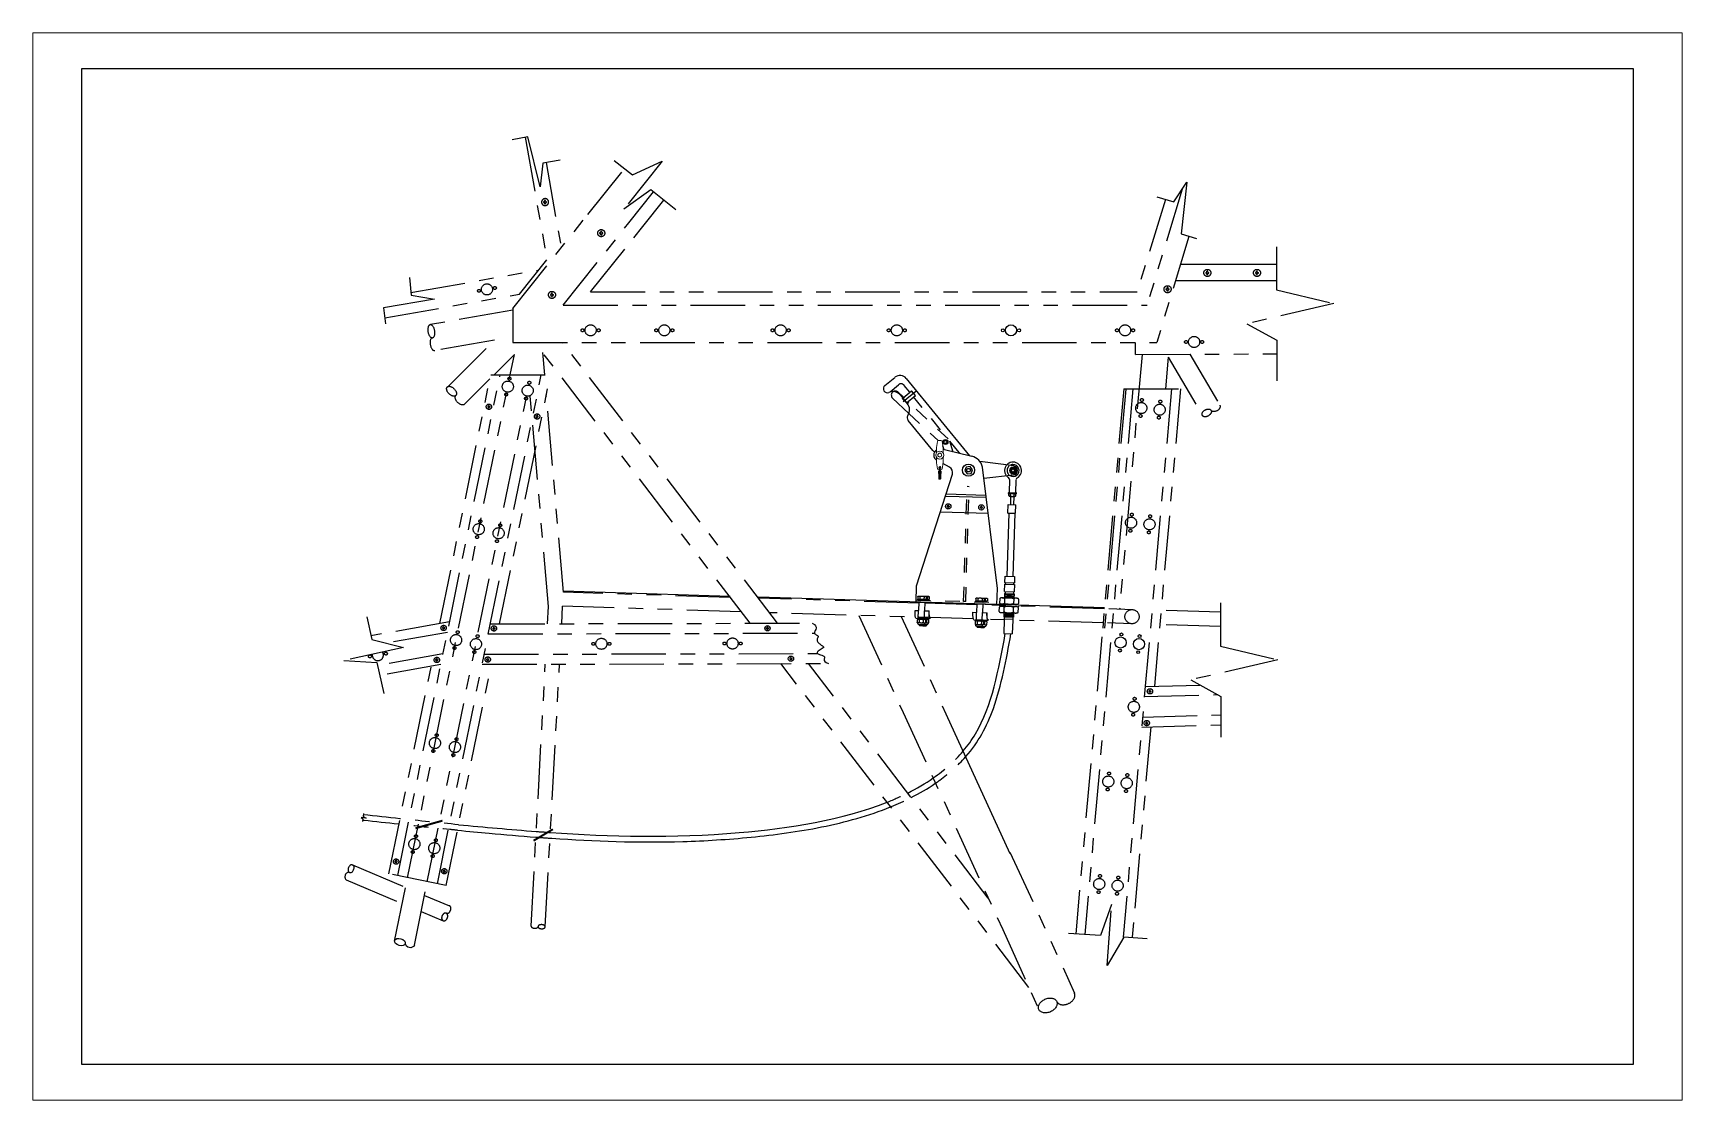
# Paper-space layout 'DX3' of a CAD drawing. Extents: x 0 to 34, y 0 to 22.
# The model-space entities are those that its viewports show. They can reach past a viewport. Long polylines and large blocks are cut down to what shows.
import ezdxf

# ---------------------------------------------------------------- set-up
doc = ezdxf.new("R2010")
doc.units = 0
doc.header["$LTSCALE"] = 0.3
doc.header["$MEASUREMENT"] = 0
for name, pattern in [('CENTER', [2, 1.25, -0.25, 0.25, -0.25]), ('HIDDEN', [0.375, 0.25, -0.125]), ('PHANTOM', [2.5, 1.25, -0.25, 0.25, -0.25, 0.25, -0.25]), ('SLD-Solid', [0])]:
    doc.linetypes.add(name, pattern=pattern)
doc.layers.get('Defpoints').update_dxf_attribs({"linetype": 'CONTINUOUS'})
for name, color, linetype in [('1', 1, 'CONTINUOUS'), ('FUSE', 41, 'CONTINUOUS'), ('HW', 6, 'CONTINUOUS'), ('NOTES', 2, 'CONTINUOUS'), ('TB Border', 9, 'CONTINUOUS')]:
    doc.layers.add(name, color=color, linetype=linetype)

# ---------------------------------------------------------------- blocks, each defined once
blk = doc.blocks.new('90015P')
at = {"layer": 'HW', "color": 41}
for p, q in [((-0.1, 0.02), (-0.03, 0.02)), ((-0.03, 0.02), (-0.03, 0.1)), ((0.02, 0.02), (0.02, 0.1)), ((0.02, 0.02), (0.1, 0.02)), ((-0.1, -0.03), (-0.03, -0.03)), ((-0.03, -0.1), (-0.03, -0.03)), ((0.02, -0.1), (0.02, -0.03)), ((0.02, -0.03), (0.1, -0.03))]:
    blk.add_line(p, q, dxfattribs=at)
blk.add_circle((0, 0), 0.22, dxfattribs=at)
for start, end in [(165.5225, 194.4775), (75.5225, 104.4775), (345.5225, 14.4775), (255.5225, 284.4775)]:
    blk.add_arc((0, 0), 0.1, start, end, dxfattribs=at)
blk = doc.blocks.new('AN365-1032P')
at = {"layer": 'HW'}
blk.add_lwpolyline([(-0.108, 0.187), (-0.217, 0), (-0.108, -0.187), (0.108, -0.187), (0.217, 0), (0.108, 0.187)], close=True, dxfattribs=at)
for radius in [0.185, 0.144, 0.094]:
    blk.add_circle((0, 0), radius, dxfattribs=at)
blk = doc.blocks.new('A$C2BB36CE3')
at = {"layer": '1', "linetype": 'SLD-Solid', "lineweight": 15}
for p, q in [((-0.2, 0.47), (-0.14, 0.84)), ((-0.2, 0.46), (-0.2, 0.47)), ((-0.2, 0.15), (-0.2, 0.46)), ((-0.2, 0.46), (-0.2, 0.46)), ((-0.07, 0.91), (0.07, 0.91)), ((0.14, 0.84), (0.2, 0.47)), ((0.2, 0.47), (0.2, 0.46)), ((0.2, 0.46), (0.2, 0.46)), ((0.2, 0.46), (0.2, 0.15)), ((-0.2, -0.46), (-0.2, -0.15)), ((-0.2, -0.46), (-0.2, -0.46)), ((-0.2, -0.47), (-0.2, -0.46)), ((-0.14, -0.84), (-0.2, -0.47)), ((-0.04, -0.91), (-0.07, -0.91)), ((0, -0.74), (0, -0.74)), ((0.07, -0.91), (0.02, -0.91)), ((0.2, -0.47), (0.14, -0.84)), ((0.2, -0.15), (0.2, -0.46)), ((0.2, -0.46), (0.2, -0.46)), ((0.2, -0.46), (0.2, -0.47))]:
    blk.add_line(p, q, dxfattribs=at)
at = {"layer": '1', "linetype": 'SLD-Solid', "lineweight": 15, "flags": 128}
for points in [[(-0.08, -1), (-0.08, -1.01), (-0.08, -1.02), (-0.08, -1.03), (-0.08, -1.04), (-0.08, -1.05), (-0.08, -1.06), (-0.08, -1.06), (-0.08, -1.07), (-0.08, -1.08), (-0.08, -1.09), (-0.08, -1.09), (-0.08, -1.1), (-0.08, -1.1), (-0.08, -1.1), (-0.08, -1.11), (-0.08, -1.11), (-0.08, -1.11), (-0.08, -1.11), (-0.08, -1.11), (-0.08, -1.12), (-0.08, -1.12), (-0.08, -1.12), (-0.08, -1.12), (-0.08, -1.12), (-0.08, -1.12), (-0.07, -1.13), (-0.07, -1.14), (-0.07, -1.15), (-0.07, -1.16), (-0.07, -1.17), (-0.07, -1.18), (-0.07, -1.19), (-0.07, -1.2), (-0.07, -1.21), (-0.07, -1.22), (-0.07, -1.23), (-0.07, -1.24), (-0.07, -1.26), (-0.07, -1.27), (-0.07, -1.28), (-0.07, -1.29), (-0.07, -1.3), (-0.07, -1.31), (-0.07, -1.32), (-0.07, -1.32), (-0.07, -1.33), (-0.07, -1.34), (-0.07, -1.34), (-0.07, -1.35), (-0.07, -1.35), (-0.07, -1.35), (-0.07, -1.36), (-0.07, -1.36), (-0.07, -1.37), (-0.07, -1.37), (-0.07, -1.38), (-0.07, -1.38), (-0.07, -1.39), (-0.07, -1.39), (-0.07, -1.4), (-0.07, -1.4), (-0.07, -1.4), (-0.07, -1.41), (-0.07, -1.41), (-0.07, -1.41), (-0.06, -1.41), (-0.06, -1.42), (-0.06, -1.42), (-0.06, -1.42), (-0.06, -1.42), (-0.06, -1.42), (-0.06, -1.42), (-0.06, -1.42), (-0.06, -1.42), (-0.06, -1.42), (-0.06, -1.43), (-0.06, -1.43), (-0.06, -1.43), (-0.06, -1.43), (-0.06, -1.43), (-0.06, -1.43), (-0.06, -1.44), (-0.06, -1.44), (-0.06, -1.44), (-0.06, -1.44), (-0.06, -1.44), (-0.06, -1.44), (-0.06, -1.44), (-0.06, -1.45), (-0.06, -1.45), (-0.06, -1.45), (-0.06, -1.45), (-0.06, -1.45), (-0.06, -1.45), (-0.06, -1.45), (-0.06, -1.45), (-0.06, -1.45), (-0.06, -1.45), (-0.06, -1.46), (-0.06, -1.46), (-0.06, -1.46), (-0.06, -1.46), (-0.06, -1.46), (-0.06, -1.46), (-0.06, -1.46), (-0.06, -1.46), (-0.06, -1.46), (-0.06, -1.47), (-0.05, -1.47), (-0.05, -1.47), (-0.05, -1.47), (-0.05, -1.47), (-0.05, -1.47), (-0.04, -1.48), (-0.04, -1.48), (-0.04, -1.48), (-0.04, -1.48), (-0.04, -1.48), (-0.03, -1.48), (-0.03, -1.48), (-0.03, -1.48), (-0.03, -1.48), (-0.02, -1.48), (-0.02, -1.48), (-0.02, -1.48), (-0.02, -1.48), (-0.01, -1.47), (-0.01, -1.47), (-0.01, -1.47), (-0.01, -1.47), (-0.01, -1.47), (-0.01, -1.47), (-0.01, -1.47), (0, -1.46), (0, -1.46), (0, -1.46), (0, -1.46), (0, -1.46), (0, -1.46), (0, -1.46), (0, -1.46), (0, -1.46), (0, -1.45), (0, -1.45), (0, -1.45), (0, -1.45), (0, -1.45), (0, -1.45), (0, -1.45), (0, -1.44), (0, -1.44), (0, -1.44), (0, -1.44), (0, -1.44), (0, -1.44), (0, -1.44), (0, -1.44), (0, -1.43), (0, -1.43), (0, -1.43), (0, -1.43), (0, -1.43), (0, -1.43), (0, -1.43), (0, -1.42), (0, -1.42), (0, -1.42), (0, -1.42), (0, -1.42), (0, -1.42), (0, -1.42), (0, -1.42), (0, -1.42), (0, -1.42), (0, -1.41), (0, -1.41), (0, -1.41), (0, -1.4), (0, -1.4), (0.01, -1.39), (0.01, -1.39), (0.01, -1.39), (0.01, -1.38), (0.01, -1.38), (0.01, -1.37), (0.01, -1.36), (0.01, -1.36), (0.01, -1.35), (0.01, -1.34), (0.01, -1.33), (0.01, -1.32), (0.01, -1.32), (0.01, -1.31), (0.01, -1.3), (0.01, -1.28), (0.01, -1.27), (0.01, -1.26), (0.01, -1.25), (0.01, -1.24), (0.01, -1.22), (0.01, -1.21), (0.01, -1.2), (0.01, -1.19), (0.01, -1.18), (0.01, -1.16), (0.01, -1.15), (0.01, -1.14), (0.01, -1.13), (0.01, -1.13), (0.01, -1.12), (0.01, -1.12), (0.01, -1.12), (0.01, -1.11), (0.01, -1.11), (0.01, -1.11), (0.01, -1.1), (0.01, -1.1), (0.01, -1.1), (0.01, -1.1), (0.01, -1.1), (0.01, -1.09), (0.01, -1.09), (0.02, -1.08), (0.02, -1.08), (0.02, -1.07), (0.02, -1.06), (0.02, -1.05), (0.02, -1.04), (0.02, -1.03), (0.02, -1.02), (0.02, -1.02), (0.02, -1.01), (0.02, -1), (0.02, -0.98), (0.02, -0.97), (0.02, -0.96), (0.02, -0.94), (0.02, -0.93), (0.02, -0.92), (0.02, -0.91), (0.02, -0.91), (0.02, -0.9), (0.02, -0.89), (0.02, -0.89), (0.02, -0.88), (0.02, -0.88), (0.02, -0.87), (0.02, -0.87), (0.02, -0.86), (0.02, -0.86), (0.02, -0.86), (0.02, -0.85), (0.02, -0.85), (0.02, -0.84), (0.02, -0.84), (0.02, -0.83), (0.02, -0.83), (0.02, -0.82), (0.02, -0.82), (0.02, -0.81), (0.02, -0.81), (0.03, -0.81), (0.03, -0.81), (0.03, -0.8), (0.03, -0.8), (0.03, -0.8), (0.03, -0.8), (0.03, -0.8), (0.03, -0.8), (0.03, -0.8), (0.03, -0.8), (0.03, -0.8), (0.03, -0.8), (0.03, -0.79), (0.03, -0.79), (0.03, -0.79), (0.03, -0.79), (0.03, -0.79), (0.03, -0.78), (0.03, -0.78), (0.03, -0.78), (0.03, -0.78), (0.03, -0.78), (0.03, -0.78), (0.03, -0.78), (0.03, -0.78), (0.03, -0.78), (0.03, -0.77), (0.03, -0.77), (0.03, -0.77), (0.03, -0.77)], [(-0.08, -1), (-0.08, -1), (-0.08, -1), (-0.08, -1), (-0.08, -1), (-0.08, -1), (-0.08, -1), (-0.07, -1), (-0.07, -1), (-0.07, -1), (-0.07, -0.99), (-0.07, -0.99), (-0.07, -0.99), (-0.06, -0.99), (-0.06, -0.99), (-0.06, -0.99), (-0.06, -0.99), (-0.06, -0.99), (-0.05, -0.99), (-0.05, -0.99), (-0.05, -0.99), (-0.05, -0.99), (-0.04, -0.99), (-0.04, -0.99)], [(-0.04, -1.01), (-0.04, -1.01), (-0.05, -1.01), (-0.05, -1.01), (-0.05, -1.01), (-0.05, -1.01), (-0.06, -1.01), (-0.06, -1.01), (-0.06, -1.01), (-0.06, -1.01), (-0.06, -1.01), (-0.07, -1.01), (-0.07, -1.01), (-0.07, -1.01), (-0.07, -1.01), (-0.07, -1.01), (-0.07, -1.01), (-0.08, -1.01), (-0.08, -1.01), (-0.08, -1), (-0.08, -1), (-0.08, -1), (-0.08, -1), (-0.08, -1)], [(0, -0.74), (0, -0.74), (0, -0.74), (0, -0.74), (0, -0.74), (0, -0.74), (0, -0.74), (-0.01, -0.74), (-0.01, -0.74), (-0.01, -0.74), (-0.01, -0.74), (-0.01, -0.74), (-0.01, -0.74), (-0.01, -0.74), (-0.01, -0.74), (-0.02, -0.74), (-0.02, -0.74), (-0.02, -0.75), (-0.02, -0.75), (-0.03, -0.75), (-0.03, -0.75), (-0.03, -0.75), (-0.03, -0.75), (-0.03, -0.76), (-0.03, -0.76), (-0.03, -0.76), (-0.03, -0.76), (-0.03, -0.76), (-0.03, -0.76), (-0.03, -0.76), (-0.03, -0.77), (-0.03, -0.77), (-0.03, -0.77), (-0.03, -0.77), (-0.03, -0.78), (-0.03, -0.78), (-0.03, -0.78), (-0.03, -0.79), (-0.03, -0.79), (-0.03, -0.79), (-0.03, -0.79), (-0.03, -0.79), (-0.03, -0.79), (-0.03, -0.79), (-0.03, -0.79), (-0.03, -0.8), (-0.03, -0.8), (-0.03, -0.8), (-0.03, -0.8), (-0.03, -0.8), (-0.03, -0.8), (-0.03, -0.81), (-0.03, -0.81), (-0.04, -0.81), (-0.04, -0.82), (-0.04, -0.82), (-0.04, -0.83), (-0.04, -0.83), (-0.04, -0.83), (-0.04, -0.84), (-0.04, -0.84), (-0.04, -0.85), (-0.04, -0.85), (-0.04, -0.86), (-0.04, -0.86), (-0.04, -0.86), (-0.04, -0.87), (-0.04, -0.87), (-0.04, -0.87), (-0.04, -0.88), (-0.04, -0.88), (-0.04, -0.89), (-0.04, -0.9), (-0.04, -0.9), (-0.04, -0.91), (-0.04, -0.92), (-0.04, -0.92), (-0.04, -0.93), (-0.04, -0.94), (-0.04, -0.95), (-0.04, -0.96), (-0.04, -0.97), (-0.04, -0.98), (-0.04, -0.99), (-0.04, -1), (-0.04, -1.01), (-0.04, -1.02), (-0.04, -1.03), (-0.04, -1.04), (-0.04, -1.05), (-0.04, -1.05), (-0.04, -1.06), (-0.04, -1.07), (-0.04, -1.07), (-0.04, -1.08), (-0.04, -1.08), (-0.04, -1.09), (-0.04, -1.09), (-0.04, -1.1), (-0.05, -1.1), (-0.05, -1.11), (-0.05, -1.11), (-0.05, -1.11), (-0.05, -1.12), (-0.05, -1.13), (-0.05, -1.14), (-0.05, -1.14), (-0.05, -1.15), (-0.05, -1.16), (-0.05, -1.17), (-0.05, -1.18), (-0.05, -1.19), (-0.05, -1.2), (-0.05, -1.22), (-0.05, -1.23), (-0.05, -1.24), (-0.05, -1.26), (-0.05, -1.26), (-0.05, -1.27), (-0.05, -1.28), (-0.05, -1.29), (-0.05, -1.3), (-0.05, -1.31), (-0.05, -1.32), (-0.05, -1.32), (-0.05, -1.33), (-0.05, -1.34), (-0.05, -1.34), (-0.05, -1.35), (-0.05, -1.35), (-0.05, -1.35), (-0.05, -1.36), (-0.05, -1.36), (-0.05, -1.36), (-0.05, -1.37), (-0.05, -1.37), (-0.05, -1.38), (-0.05, -1.38), (-0.05, -1.38), (-0.05, -1.39), (-0.05, -1.39), (-0.05, -1.4), (-0.06, -1.4), (-0.06, -1.4), (-0.06, -1.41), (-0.06, -1.41), (-0.06, -1.41), (-0.06, -1.41), (-0.06, -1.41), (-0.06, -1.41), (-0.06, -1.42), (-0.06, -1.42), (-0.06, -1.42), (-0.06, -1.42), (-0.06, -1.42), (-0.06, -1.42), (-0.06, -1.42), (-0.06, -1.42), (-0.06, -1.42), (-0.06, -1.43), (-0.06, -1.43), (-0.06, -1.43), (-0.06, -1.43), (-0.06, -1.43), (-0.06, -1.44), (-0.06, -1.44), (-0.06, -1.44), (-0.06, -1.44), (-0.06, -1.44), (-0.06, -1.44)], [(0, -1.45), (0, -1.45), (0, -1.46), (0, -1.46), (0, -1.46), (0, -1.46), (0, -1.46), (0, -1.46), (0, -1.46), (0, -1.46), (0.01, -1.47), (0.01, -1.47), (0.01, -1.47), (0.01, -1.47), (0.01, -1.47), (0.01, -1.47), (0.01, -1.47), (0.02, -1.48), (0.02, -1.48), (0.02, -1.48), (0.02, -1.48), (0.03, -1.48), (0.03, -1.48), (0.03, -1.48), (0.03, -1.48), (0.04, -1.48), (0.04, -1.48), (0.04, -1.48), (0.04, -1.48), (0.05, -1.47), (0.05, -1.47), (0.05, -1.47), (0.05, -1.47), (0.06, -1.47), (0.06, -1.46), (0.06, -1.46), (0.06, -1.46), (0.06, -1.46), (0.06, -1.46), (0.06, -1.46), (0.06, -1.46), (0.06, -1.46), (0.06, -1.46), (0.06, -1.45), (0.06, -1.45), (0.06, -1.45), (0.06, -1.45), (0.06, -1.45), (0.06, -1.45), (0.06, -1.45), (0.06, -1.45), (0.06, -1.45), (0.06, -1.45), (0.06, -1.44), (0.06, -1.44), (0.06, -1.44), (0.06, -1.44), (0.06, -1.44), (0.06, -1.43), (0.06, -1.43), (0.06, -1.43), (0.06, -1.43), (0.06, -1.43), (0.06, -1.42), (0.06, -1.42), (0.06, -1.42), (0.06, -1.42), (0.06, -1.42), (0.06, -1.42), (0.06, -1.42), (0.06, -1.42), (0.06, -1.41), (0.06, -1.41), (0.06, -1.41), (0.07, -1.41), (0.07, -1.4), (0.07, -1.4), (0.07, -1.4), (0.07, -1.39), (0.07, -1.39), (0.07, -1.39), (0.07, -1.38), (0.07, -1.37), (0.07, -1.37), (0.07, -1.36), (0.07, -1.36), (0.07, -1.35), (0.07, -1.35), (0.07, -1.35), (0.07, -1.34), (0.07, -1.34), (0.07, -1.33), (0.07, -1.33), (0.07, -1.32), (0.07, -1.31), (0.07, -1.31), (0.07, -1.3), (0.07, -1.29), (0.07, -1.28), (0.07, -1.27), (0.07, -1.26), (0.07, -1.24), (0.07, -1.23), (0.07, -1.22), (0.07, -1.2), (0.07, -1.19), (0.07, -1.18), (0.07, -1.18), (0.07, -1.17), (0.07, -1.16), (0.07, -1.15), (0.07, -1.14), (0.07, -1.14), (0.07, -1.13), (0.08, -1.12), (0.08, -1.12), (0.08, -1.12), (0.08, -1.12), (0.08, -1.12), (0.08, -1.12), (0.08, -1.12), (0.08, -1.11), (0.08, -1.11), (0.08, -1.11), (0.08, -1.11), (0.08, -1.11), (0.08, -1.1), (0.08, -1.1), (0.08, -1.09), (0.08, -1.09), (0.08, -1.08), (0.08, -1.07), (0.08, -1.06), (0.08, -1.06), (0.08, -1.05), (0.08, -1.04), (0.08, -1.03), (0.08, -1.02), (0.08, -1.01), (0.08, -1)], [(0.02, -1), (0.02, -1), (0.02, -1), (0.02, -1), (0.02, -1), (0.02, -1), (0.02, -1), (0.02, -1), (0.02, -1), (0.03, -1), (0.03, -0.99), (0.03, -0.99), (0.03, -0.99), (0.03, -0.99), (0.04, -0.99), (0.04, -0.99), (0.04, -0.99), (0.04, -0.99), (0.04, -0.99), (0.05, -0.99), (0.05, -0.99), (0.05, -0.99), (0.05, -0.99), (0.06, -0.99), (0.06, -0.99), (0.06, -0.99), (0.06, -0.99), (0.06, -0.99), (0.07, -0.99), (0.07, -0.99), (0.07, -1), (0.07, -1), (0.07, -1), (0.07, -1), (0.08, -1), (0.08, -1), (0.08, -1), (0.08, -1), (0.08, -1), (0.08, -1), (0.08, -1)]]:
    blk.add_lwpolyline(points, dxfattribs=at)
at = {"layer": '1', "linetype": 'SLD-Solid', "lineweight": 15}
for radius in [0.25, 0.124, 0.112]:
    blk.add_circle((0, 0), radius, dxfattribs=at)
for centre, radius, start, end in [((-0.07, 0.83), 0.0761, 90, 171.5358), ((0.07, 0.83), 0.0761, 8.4642, 90), ((-0.07, -0.83), 0.0761, 188.4642, 270), ((0, -0.76), 0.0624, 293.4553, 180), ((0, -0.76), 0.0624, 180, 235.9871), ((0, -0.77), 0.03, 338.2417, 89.9987), ((-10.02, -0.85), 10.04, 356.6216, 359.125), ((-0.08, -0.8), 0.12, 356.5942, 27.6125), ((-25.95, -1.79), 26, 1.7642, 1.9571), ((0.07, -0.83), 0.0761, 270, 351.5358)]:
    blk.add_arc(centre, radius, start, end, dxfattribs=at)
blk.add_ellipse((0.05, -1), major_axis=(0.03, 0), ratio=0.309017, dxfattribs=at)

msp = doc.modelspace()

# ---------------------------------------------------------------- linework, layer by layer
at = {"layer": '1'}
for p, q in [((49.69, 41.97), (50.31, 42.48)), ((54.95, 37.62), (51.02, 42.41)), ((50.66, 41.37), (51.08, 40.86)), ((50.76, 41.17), (50.8, 41.21)), ((51.05, 40.89), (50.76, 41.17)), ((51.03, 40.92), (50.77, 41.17)), ((52.66, 37.96), (51.13, 39.82)), ((52.77, 37.88), (52.74, 37.89)), ((55.07, 37.59), (53.29, 38.01)), ((53.69, 36.93), (53.28, 37.15)), ((57.66, 37), (55.57, 37.27)), ((56.65, 29.43), (55.73, 36.93)), ((51.65, 29.58), (53.87, 36.49)), ((57.65, 36.44), (55.82, 36.22)), ((53.44, 35.14), (55.96, 35.06)), ((53.48, 35.28), (55.94, 35.2)), ((56.08, 34.05), (53.12, 34.14)), ((53.54, 34.52), (53.59, 34.52)), ((53.54, 34.49), (53.59, 34.49)), ((53.59, 34.52), (53.59, 34.58)), ((53.59, 34.43), (53.59, 34.49)), ((53.63, 34.52), (53.63, 34.58)), ((53.63, 34.52), (53.68, 34.52)), ((53.63, 34.43), (53.63, 34.49)), ((53.63, 34.49), (53.68, 34.49)), ((55.59, 34.46), (55.64, 34.46)), ((55.59, 34.42), (55.64, 34.42)), ((55.64, 34.46), (55.64, 34.51)), ((55.64, 34.37), (55.64, 34.42)), ((55.68, 34.46), (55.68, 34.51)), ((55.68, 34.46), (55.73, 34.46)), ((55.68, 34.37), (55.68, 34.42)), ((55.68, 34.42), (55.73, 34.42)), ((51.62, 28.58), (51.65, 29.58)), ((51.62, 28.58), (56.62, 28.43)), ((56.62, 28.43), (56.65, 29.43))]:
    msp.add_line(p, q, dxfattribs=at)
at = {"layer": '1', "color": 4, "linetype": 'HIDDEN'}
for p, q in [((50.01, 41.59), (50.53, 42.02)), ((51.23, 41.56), (50.89, 41.98)), ((50.84, 41.26), (50.51, 41.56)), ((50.8, 41.2), (51.34, 41.65)), ((50.8, 41.21), (50.84, 41.26)), ((51.04, 40.91), (51.58, 41.36)), ((51.1, 40.85), (51.05, 40.89)), ((51.1, 40.85), (51.18, 40.94)), ((53.6, 38.67), (51.18, 40.94)), ((51.58, 41.36), (51.34, 41.65)), ((54.28, 37.84), (51.47, 41.27)), ((51.18, 40.25), (52.98, 38.57)), ((53.37, 37.99), (53.27, 38.24)), ((53.68, 38.55), (53.89, 37.87)), ((54.56, 28.62), (54.78, 35.74)), ((54.69, 28.61), (54.9, 35.73)), ((54.78, 35.74), (54.9, 35.73)), ((51.62, 28.71), (56.62, 28.56)), ((51.73, 28.91), (51.73, 28.78)), ((51.73, 28.78), (52.24, 28.77)), ((51.73, 28.7), (51.74, 28.76)), ((51.73, 28.7), (52.23, 28.69)), ((51.74, 28.76), (52.24, 28.75)), ((51.79, 28.78), (51.79, 28.76)), ((51.79, 28.7), (52.17, 28.69)), ((51.8, 28.95), (52.18, 28.94)), ((51.86, 28.91), (51.86, 28.78)), ((52, 28.95), (52.15, 28.94)), ((52.12, 28.9), (52.11, 28.77)), ((52.16, 28.94), (52.38, 28.94)), ((52.16, 28.77), (52.16, 28.75)), ((52.23, 28.69), (52.24, 28.75)), ((52.24, 28.9), (52.24, 28.77)), ((52.24, 28.77), (52.44, 28.76)), ((52.24, 28.75), (52.44, 28.74)), ((52.32, 28.9), (52.31, 28.77)), ((52.43, 28.68), (52.44, 28.74)), ((52.44, 28.89), (52.44, 28.76)), ((54.69, 28.61), (54.56, 28.62)), ((55.32, 28.8), (55.32, 28.68)), ((55.32, 28.68), (55.83, 28.66)), ((55.32, 28.59), (55.32, 28.65)), ((55.32, 28.65), (55.82, 28.64)), ((55.32, 28.59), (55.82, 28.58)), ((55.38, 28.67), (55.37, 28.65)), ((55.38, 28.85), (55.77, 28.83)), ((55.38, 28.59), (55.76, 28.58)), ((55.45, 28.8), (55.44, 28.67)), ((55.58, 28.84), (55.73, 28.83)), ((55.7, 28.79), (55.7, 28.66)), ((55.75, 28.83), (55.97, 28.83)), ((55.75, 28.66), (55.75, 28.64)), ((55.82, 28.58), (55.82, 28.64)), ((55.82, 28.64), (56.02, 28.63)), ((55.83, 28.79), (55.83, 28.66)), ((55.83, 28.66), (56.03, 28.65)), ((55.9, 28.79), (55.9, 28.66)), ((56.02, 28.57), (56.02, 28.63)), ((56.03, 28.78), (56.03, 28.65)), ((56.77, 28), (56.78, 28.27)), ((56.78, 28.36), (56.78, 28.33)), ((56.78, 28.33), (57.95, 28.29)), ((56.92, 27.93), (57.06, 27.92)), ((57.06, 27.92), (57.05, 27.66)), ((57.05, 27.73), (57.64, 27.71)), ((57.05, 27.66), (57.64, 27.65)), ((57.06, 27.86), (57.64, 27.85)), ((57.06, 27.8), (57.64, 27.78)), ((57.07, 27.99), (57.08, 28.26)), ((57.08, 27.66), (57.08, 27.48)), ((57.21, 27.69), (57.48, 27.68)), ((57.22, 27.89), (57.48, 27.88)), ((57.22, 27.83), (57.48, 27.82)), ((57.22, 27.76), (57.48, 27.75)), ((57.6, 27.65), (57.6, 27.46)), ((57.64, 27.97), (57.64, 28.24)), ((57.64, 27.91), (57.78, 27.9)), ((57.64, 27.91), (57.64, 27.65)), ((57.93, 27.96), (57.95, 28.23)), ((57.95, 28.33), (57.95, 28.29)), ((57.08, 27.54), (57.6, 27.52))]:
    msp.add_line(p, q, dxfattribs=at)
at = {"layer": '1', "color": 3}
msp.add_line((50.17, 41.2), (51.18, 40.25), dxfattribs=at)
at = {"layer": '1', "color": 6, "linetype": 'CENTER'}
msp.add_line((50.83, 40.99), (51.6, 41.62), dxfattribs=at)
at = {"layer": '1', "color": 6}
for p, q in [((57.41, 36.17), (57.38, 35.35)), ((57.8, 36.15), (57.78, 35.34)), ((57.32, 35.32), (57.32, 35.32)), ((57.35, 35.35), (57.81, 35.34)), ((57.35, 35.29), (57.81, 35.28)), ((57.84, 35.31), (57.84, 35.31)), ((57.35, 34.09), (57.23, 30.19)), ((57.3, 34.09), (57.32, 34.61)), ((57.3, 34.09), (57.78, 34.08)), ((57.32, 34.61), (57.8, 34.6)), ((57.73, 34.08), (57.61, 30.17)), ((57.78, 34.08), (57.8, 34.6)), ((57.1, 29.23), (57.11, 29.69)), ((57.11, 29.69), (57.7, 29.67)), ((57.12, 29.79), (57.13, 30.19)), ((57.12, 29.79), (57.7, 29.78)), ((57.13, 30.19), (57.71, 30.17)), ((57.7, 29.67), (57.68, 29.21)), ((57.71, 30.17), (57.7, 29.78)), ((51.79, 28.58), (51.78, 28.05)), ((52.17, 28.57), (52.15, 28.04)), ((56.8, 28.79), (56.79, 28.52)), ((56.95, 28.85), (57.81, 28.82)), ((57.1, 29.11), (57.09, 28.85)), ((57.09, 29.04), (57.68, 29.02)), ((57.09, 28.97), (57.68, 28.95)), ((57.09, 28.91), (57.67, 28.89)), ((57.1, 28.78), (57.09, 28.51)), ((57.1, 29.23), (57.68, 29.21)), ((57.1, 29.11), (57.68, 29.09)), ((57.13, 29.23), (57.13, 29.1)), ((57.65, 29.21), (57.65, 29.09)), ((57.66, 28.77), (57.65, 28.49)), ((57.68, 29.09), (57.67, 28.83)), ((57.96, 28.76), (57.95, 28.49)), ((51.56, 28.06), (51.78, 28.05)), ((51.61, 27.59), (52.48, 27.56)), ((52.2, 27.57), (51.7, 27.58)), ((51.7, 27.58), (51.7, 27.52)), ((51.76, 27.58), (51.78, 28.05)), ((52.4, 27.56), (51.9, 27.58)), ((52.14, 27.57), (52.15, 28.04)), ((52.15, 28.04), (52.44, 28.03)), ((52.2, 27.57), (52.2, 27.51)), ((52.4, 27.56), (52.4, 27.5)), ((55.14, 27.95), (55.36, 27.94)), ((55.35, 27.47), (55.36, 27.94)), ((55.38, 28.47), (55.36, 27.94)), ((55.72, 27.46), (55.74, 27.93)), ((55.75, 28.46), (55.74, 27.93)), ((55.74, 27.93), (56.02, 27.92)), ((56.78, 28.46), (57.95, 28.42)), ((56.78, 28.46), (56.78, 28.43)), ((57.95, 28.42), (57.95, 28.39)), ((51.69, 27.48), (51.69, 27.33)), ((52.2, 27.51), (51.7, 27.52)), ((51.72, 27.3), (51.72, 27.27)), ((52.13, 27.28), (51.75, 27.29)), ((51.78, 27.21), (52.1, 27.2)), ((51.82, 27.48), (51.81, 27.33)), ((51.81, 27.21), (51.81, 27.15)), ((51.83, 27.13), (51.81, 27.15)), ((51.83, 27.13), (52.04, 27.12)), ((52.4, 27.5), (51.9, 27.52)), ((52.33, 27.27), (51.95, 27.28)), ((51.98, 27.2), (52.3, 27.19)), ((52.03, 27.12), (52.24, 27.11)), ((52.04, 27.12), (52.06, 27.14)), ((52.06, 27.2), (52.06, 27.14)), ((52.07, 27.47), (52.07, 27.32)), ((52.16, 27.28), (52.16, 27.26)), ((52.2, 27.46), (52.2, 27.32)), ((52.24, 27.11), (52.26, 27.13)), ((52.26, 27.19), (52.26, 27.13)), ((52.27, 27.46), (52.27, 27.32)), ((52.36, 27.28), (52.36, 27.25)), ((52.4, 27.46), (52.4, 27.31)), ((55.2, 27.48), (56.07, 27.45)), ((55.28, 27.37), (55.27, 27.22)), ((55.78, 27.46), (55.28, 27.47)), ((55.28, 27.47), (55.28, 27.41)), ((55.78, 27.4), (55.28, 27.41)), ((55.3, 27.19), (55.3, 27.16)), ((55.72, 27.17), (55.33, 27.18)), ((55.36, 27.1), (55.68, 27.09)), ((55.4, 27.37), (55.4, 27.22)), ((55.4, 27.1), (55.4, 27.04)), ((55.41, 27.02), (55.4, 27.04)), ((55.41, 27.02), (55.62, 27.01)), ((55.98, 27.45), (55.48, 27.47)), ((55.98, 27.39), (55.48, 27.41)), ((55.92, 27.16), (55.53, 27.17)), ((55.56, 27.09), (55.88, 27.08)), ((55.62, 27.01), (55.65, 27.03)), ((55.62, 27.01), (55.83, 27)), ((55.66, 27.36), (55.65, 27.21)), ((55.65, 27.09), (55.65, 27.03)), ((55.75, 27.17), (55.74, 27.15)), ((55.78, 27.46), (55.78, 27.4)), ((55.79, 27.35), (55.78, 27.21)), ((55.83, 27), (55.85, 27.02)), ((55.86, 27.35), (55.85, 27.21)), ((55.85, 27.08), (55.85, 27.02)), ((55.95, 27.17), (55.95, 27.14)), ((55.98, 27.45), (55.98, 27.39)), ((55.99, 27.35), (55.98, 27.2)), ((57.08, 27.48), (57.05, 26.63)), ((57.05, 26.63), (57.57, 26.62)), ((57.6, 27.46), (57.57, 26.62)), ((17.44, 15.51), (17.42, 15.32)), ((17.42, 15.32), (17.61, 15.22)), ((17.61, 15.22), (17.29, 15.26)), ((17.29, 15.26), (17.41, 15.18)), ((17.41, 15.18), (17.39, 15.01))]:
    msp.add_line(p, q, dxfattribs=at)
at = {"layer": '1', "linetype": 'Continuous'}
msp.add_line((51.64, 28.59), (52.52, 28.56), dxfattribs=at)
at = {"layer": '1', "color": 41}
for p, q in [((57.25, 28.93), (57.51, 28.93)), ((57.25, 28.87), (57.51, 28.86)), ((57.26, 29.07), (57.52, 29.06)), ((57.26, 29), (57.52, 28.99)), ((51.83, 27.19), (52.04, 27.18)), ((51.83, 27.16), (52.04, 27.15)), ((52.03, 27.18), (52.24, 27.17)), ((52.03, 27.15), (52.24, 27.14)), ((55.42, 27.08), (55.63, 27.07)), ((55.42, 27.05), (55.63, 27.04)), ((55.62, 27.07), (55.83, 27.06)), ((55.62, 27.04), (55.83, 27.03))]:
    msp.add_line(p, q, dxfattribs=at)
at = {"layer": '1', "color": 6}
msp.add_lwpolyline([(54.78, 36.51), (55.02, 36.54), (55.11, 36.77), (54.97, 36.96), (54.72, 36.93), (54.63, 36.71)], close=True, dxfattribs=at)
for points in [[(57.1, 28.78, 0.199044), (57.09, 28.8, 0.098454), (57.05, 28.83, 0.055705), (57.01, 28.84, 0.042463), (56.95, 28.85, 0.042463), (56.89, 28.85, 0.055705), (56.84, 28.83, 0.098454), (56.8, 28.81, 0.199044), (56.8, 28.79, 0.199044)], [(57.66, 28.77, 0.276323), (57.65, 28.78, 0.068543), (57.58, 28.81, 0.031731), (57.5, 28.83, 0.022951), (57.38, 28.84, 0.022951), (57.26, 28.83, 0.031731), (57.18, 28.82, 0.068543), (57.11, 28.8, 0.276323), (57.1, 28.78, 0.276323)], [(57.96, 28.76, 0.199044), (57.95, 28.78, 0.098454), (57.92, 28.8, 0.055705), (57.87, 28.82, 0.042463), (57.81, 28.82, 0.042463), (57.75, 28.82, 0.055705), (57.71, 28.81, 0.098454), (57.67, 28.79, 0.199044), (57.66, 28.77, 0.199044)], [(57.09, 28.51, -0.199044), (57.08, 28.49, -0.098454), (57.04, 28.47, -0.055705), (57, 28.46, -0.042463), (56.94, 28.45, -0.042463), (56.87, 28.46, -0.055705), (56.83, 28.48, -0.098454), (56.79, 28.5, -0.199044), (56.79, 28.52, -0.199044)], [(57.65, 28.49, -0.276323), (57.64, 28.48, -0.068543), (57.57, 28.45, -0.031731), (57.48, 28.44, -0.022951), (57.37, 28.44, -0.022951), (57.25, 28.45, -0.031731), (57.17, 28.46, -0.068543), (57.1, 28.49, -0.276323), (57.09, 28.51, -0.276323)], [(57.95, 28.49, -0.199044), (57.94, 28.47, -0.098454), (57.91, 28.44, -0.055705), (57.86, 28.43, -0.042463), (57.8, 28.43, -0.042463), (57.74, 28.43, -0.055705), (57.69, 28.45, -0.098454), (57.66, 28.47, -0.199044), (57.65, 28.49, -0.199044)]]:
    msp.add_lwpolyline(points, format="xyb", dxfattribs=at)
at = {"layer": '1', "color": 4, "linetype": 'HIDDEN'}
for points in [[(57.07, 27.99, -0.199044), (57.06, 27.97, -0.098454), (57.03, 27.94, -0.055705), (56.98, 27.93, -0.042463), (56.92, 27.93, -0.042463), (56.86, 27.94, -0.055705), (56.81, 27.95, -0.098454), (56.78, 27.97, -0.199044), (56.77, 28, -0.199044)], [(57.08, 28.26, 0.199044), (57.07, 28.28, 0.098454), (57.04, 28.3, 0.055705), (56.99, 28.32, 0.042463), (56.93, 28.32, 0.042463), (56.87, 28.32, 0.055705), (56.82, 28.31, 0.098454), (56.79, 28.29, 0.199044), (56.78, 28.27, 0.199044)], [(57.64, 27.97, -0.276323), (57.62, 27.95, -0.068543), (57.55, 27.93, -0.031731), (57.47, 27.92, -0.022951), (57.35, 27.92, -0.022951), (57.24, 27.92, -0.031731), (57.15, 27.94, -0.068543), (57.08, 27.97, -0.276323), (57.07, 27.99, -0.276323)], [(57.64, 28.24, 0.276323), (57.63, 28.26, 0.068543), (57.56, 28.29, 0.031731), (57.48, 28.3, 0.022951), (57.36, 28.31, 0.022951), (57.25, 28.31, 0.031731), (57.16, 28.3, 0.068543), (57.09, 28.27, 0.276323), (57.08, 28.26, 0.276323)], [(57.95, 28.23, 0.199044), (57.94, 28.25, 0.098454), (57.9, 28.28, 0.055705), (57.86, 28.29, 0.042463), (57.8, 28.3, 0.042463), (57.73, 28.29, 0.055705), (57.69, 28.28, 0.098454), (57.65, 28.26, 0.199044), (57.64, 28.24, 0.199044)], [(57.94, 27.96, -0.199044), (57.93, 27.94, -0.098454), (57.89, 27.92, -0.055705), (57.85, 27.91, -0.042463), (57.78, 27.9, -0.042463), (57.72, 27.91, -0.055705), (57.68, 27.92, -0.098454), (57.64, 27.95, -0.199044), (57.64, 27.97, -0.199044)]]:
    msp.add_lwpolyline(points, format="xyb", dxfattribs=at)
at = {"layer": '1', "const_width": 0.125, "flags": 128}
for points in [[(22.33, 15.06), (20.66, 14.59)], [(29.16, 14.53), (27.96, 13.82)]]:
    msp.add_lwpolyline(points, dxfattribs=at)
at = {"layer": '1', "color": 4, "linetype": 'HIDDEN'}
for points in [[(51.73, 28.91, 0), (51.74, 28.93, 0), (51.75, 28.94, 0), (51.77, 28.95, 0), (51.79, 28.95, 0), (51.81, 28.95, 0), (51.83, 28.95, 0), (51.85, 28.94, 0), (51.86, 28.92, 0), (51.86, 28.91, 0)], [(51.86, 28.91, 0), (51.87, 28.92, 0), (51.88, 28.93, 0), (51.9, 28.94, 0), (51.92, 28.94, 0), (51.95, 28.95, 0), (51.98, 28.95, 0), (52.01, 28.95, 0), (52.04, 28.94, 0), (52.06, 28.94, 0), (52.09, 28.93, 0), (52.1, 28.92, 0), (52.11, 28.91, 0), (52.12, 28.9, 0)], [(52.12, 28.9, 0), (52.12, 28.92, 0), (52.13, 28.93, 0), (52.15, 28.94, 0), (52.17, 28.94, 0), (52.19, 28.94, 0), (52.21, 28.94, 0), (52.23, 28.93, 0), (52.24, 28.91, 0), (52.24, 28.9, 0)], [(52.32, 28.9, 0), (52.32, 28.91, 0), (52.33, 28.92, 0), (52.35, 28.93, 0), (52.37, 28.94, 0), (52.39, 28.94, 0), (52.41, 28.93, 0), (52.43, 28.92, 0), (52.44, 28.91, 0), (52.44, 28.89, 0)], [(55.32, 28.8, 0), (55.32, 28.82, 0), (55.34, 28.83, 0), (55.35, 28.84, 0), (55.37, 28.84, 0), (55.4, 28.84, 0), (55.42, 28.84, 0), (55.43, 28.83, 0), (55.44, 28.81, 0), (55.45, 28.8, 0)], [(55.45, 28.8, 0), (55.45, 28.81, 0), (55.46, 28.82, 0), (55.48, 28.83, 0), (55.5, 28.83, 0), (55.53, 28.84, 0), (55.56, 28.84, 0), (55.59, 28.84, 0), (55.62, 28.84, 0), (55.65, 28.83, 0), (55.67, 28.82, 0), (55.69, 28.81, 0), (55.7, 28.8, 0), (55.7, 28.79, 0)], [(55.7, 28.79, 0), (55.71, 28.81, 0), (55.72, 28.82, 0), (55.73, 28.83, 0), (55.76, 28.83, 0), (55.78, 28.83, 0), (55.8, 28.83, 0), (55.82, 28.82, 0), (55.83, 28.8, 0), (55.83, 28.79, 0)], [(55.9, 28.79, 0), (55.91, 28.8, 0), (55.92, 28.81, 0), (55.94, 28.82, 0), (55.96, 28.83, 0), (55.98, 28.83, 0), (56, 28.82, 0), (56.02, 28.81, 0), (56.03, 28.8, 0), (56.03, 28.78, 0)]]:
    msp.add_polyline3d(points, dxfattribs=at)
at = {"layer": '1', "color": 6, "linetype": 'Continuous'}
for points in [[(51.82, 27.48, 0), (51.82, 27.49, 0), (51.8, 27.5, 0), (51.79, 27.51, 0), (51.77, 27.52, 0), (51.74, 27.52, 0), (51.72, 27.52, 0), (51.71, 27.51, 0), (51.7, 27.49, 0), (51.69, 27.48, 0)], [(51.81, 27.33, 0), (51.81, 27.32, 0), (51.8, 27.3, 0), (51.78, 27.29, 0), (51.76, 27.29, 0), (51.74, 27.29, 0), (51.72, 27.3, 0), (51.7, 27.31, 0), (51.69, 27.32, 0), (51.69, 27.33, 0)], [(52.07, 27.32, 0), (52.06, 27.31, 0), (52.05, 27.3, 0), (52.04, 27.3, 0), (52.01, 27.29, 0), (51.99, 27.29, 0), (51.96, 27.28, 0), (51.92, 27.28, 0), (51.89, 27.29, 0), (51.87, 27.29, 0), (51.85, 27.3, 0), (51.83, 27.31, 0), (51.82, 27.32, 0), (51.81, 27.33, 0)], [(52.07, 27.47, 0), (52.07, 27.48, 0), (52.06, 27.49, 0), (52.04, 27.5, 0), (52.02, 27.51, 0), (51.99, 27.51, 0), (51.96, 27.51, 0), (51.93, 27.52, 0), (51.9, 27.51, 0), (51.87, 27.51, 0), (51.85, 27.5, 0), (51.83, 27.5, 0), (51.82, 27.49, 0), (51.82, 27.48, 0)], [(52.2, 27.46, 0), (52.2, 27.48, 0), (52.19, 27.49, 0), (52.17, 27.5, 0), (52.15, 27.51, 0), (52.13, 27.51, 0), (52.11, 27.5, 0), (52.09, 27.5, 0), (52.08, 27.48, 0), (52.07, 27.47, 0)], [(52.2, 27.32, 0), (52.19, 27.3, 0), (52.18, 27.29, 0), (52.16, 27.28, 0), (52.14, 27.28, 0), (52.12, 27.28, 0), (52.1, 27.28, 0), (52.08, 27.29, 0), (52.07, 27.31, 0), (52.07, 27.32, 0)], [(52.27, 27.46, 0), (52.27, 27.47, 0), (52.26, 27.48, 0), (52.24, 27.49, 0), (52.22, 27.5, 0), (52.19, 27.51, 0), (52.16, 27.51, 0), (52.13, 27.51, 0), (52.13, 27.51, 0)], [(52.4, 27.46, 0), (52.4, 27.47, 0), (52.39, 27.49, 0), (52.37, 27.5, 0), (52.35, 27.5, 0), (52.33, 27.5, 0), (52.31, 27.5, 0), (52.29, 27.49, 0), (52.28, 27.48, 0), (52.27, 27.46, 0)], [(52.4, 27.31, 0), (52.39, 27.3, 0), (52.38, 27.29, 0), (52.36, 27.28, 0), (52.34, 27.27, 0), (52.32, 27.27, 0), (52.3, 27.28, 0), (52.28, 27.29, 0), (52.27, 27.3, 0), (52.27, 27.32, 0)], [(55.4, 27.22, 0), (55.39, 27.21, 0), (55.38, 27.19, 0), (55.37, 27.18, 0), (55.34, 27.18, 0), (55.32, 27.18, 0), (55.3, 27.19, 0), (55.29, 27.2, 0), (55.27, 27.21, 0), (55.27, 27.22, 0)], [(55.4, 27.37, 0), (55.4, 27.38, 0), (55.39, 27.39, 0), (55.37, 27.4, 0), (55.35, 27.41, 0), (55.33, 27.41, 0), (55.31, 27.41, 0), (55.29, 27.4, 0), (55.28, 27.39, 0), (55.28, 27.37, 0)], [(55.66, 27.36, 0), (55.65, 27.37, 0), (55.64, 27.38, 0), (55.63, 27.39, 0), (55.6, 27.4, 0), (55.58, 27.4, 0), (55.55, 27.4, 0), (55.52, 27.41, 0), (55.49, 27.4, 0), (55.46, 27.4, 0), (55.44, 27.39, 0), (55.42, 27.39, 0), (55.41, 27.38, 0), (55.4, 27.37, 0)], [(55.65, 27.21, 0), (55.65, 27.2, 0), (55.64, 27.19, 0), (55.62, 27.19, 0), (55.6, 27.18, 0), (55.57, 27.18, 0), (55.54, 27.17, 0), (55.51, 27.17, 0), (55.48, 27.18, 0), (55.45, 27.18, 0), (55.43, 27.19, 0), (55.41, 27.2, 0), (55.4, 27.21, 0), (55.4, 27.22, 0)], [(55.78, 27.21, 0), (55.78, 27.19, 0), (55.77, 27.18, 0), (55.75, 27.17, 0), (55.73, 27.17, 0), (55.7, 27.17, 0), (55.68, 27.17, 0), (55.67, 27.18, 0), (55.66, 27.2, 0), (55.65, 27.21, 0)], [(55.79, 27.35, 0), (55.78, 27.37, 0), (55.77, 27.38, 0), (55.75, 27.39, 0), (55.73, 27.4, 0), (55.71, 27.4, 0), (55.69, 27.39, 0), (55.67, 27.39, 0), (55.66, 27.37, 0), (55.66, 27.36, 0)], [(55.86, 27.35, 0), (55.85, 27.36, 0), (55.84, 27.37, 0), (55.83, 27.38, 0), (55.8, 27.39, 0), (55.78, 27.4, 0), (55.75, 27.4, 0), (55.72, 27.4, 0), (55.71, 27.4, 0)], [(55.98, 27.2, 0), (55.98, 27.19, 0), (55.97, 27.18, 0), (55.95, 27.17, 0), (55.93, 27.16, 0), (55.91, 27.16, 0), (55.88, 27.17, 0), (55.87, 27.18, 0), (55.86, 27.19, 0), (55.85, 27.21, 0)], [(55.99, 27.35, 0), (55.98, 27.36, 0), (55.97, 27.38, 0), (55.95, 27.39, 0), (55.93, 27.39, 0), (55.91, 27.39, 0), (55.89, 27.39, 0), (55.87, 27.38, 0), (55.86, 27.37, 0), (55.86, 27.35, 0)]]:
    msp.add_polyline3d(points, dxfattribs=at)
at = {"layer": '1'}
for centre, radius in [((53.44, 38.48), 0.15), ((54.87, 36.74), 0.375), ((53.61, 34.5), 0.165), ((55.66, 34.44), 0.165)]:
    msp.add_circle(centre, radius, dxfattribs=at)
at = {"layer": '1', "color": 4, "linetype": 'HIDDEN'}
msp.add_circle((53.44, 38.48), 0.0955, dxfattribs=at)
at = {"layer": '1', "color": 6, "linetype": 'HIDDEN'}
msp.add_circle((54.87, 36.74), 0.11, dxfattribs=at)
at = {"layer": '1'}
for centre, radius, start, end in [((49.85, 41.78), 0.25, 129.3573, 292.6575), ((50.63, 42.1), 0.5, 39.3573, 129.3573), ((50.18, 40.98), 0.62, 39.3573, 112.6575), ((50.6, 40.47), 0.62, 326.057, 39.3573), ((51.32, 39.98), 0.25, 146.057, 219.3573), ((52.85, 38.12), 0.25, 219.3573, 244.3573), ((53.09, 37.67), 0.375, 122.1811, 237.8189), ((53.51, 36.6), 0.375, 342.1704, 62.209), ((54.87, 36.74), 0.88, 12.5313, 76.8324), ((57.62, 36.72), 0.281, 276.7354, 82.5838), ((53.61, 34.5), 0.075, 165.5225, 194.4775), ((53.61, 34.5), 0.075, 75.5225, 104.4775), ((53.61, 34.5), 0.075, 255.5225, 284.4775), ((53.61, 34.5), 0.075, 345.5225, 14.4775), ((55.66, 34.44), 0.075, 165.5225, 194.4775), ((55.66, 34.44), 0.075, 75.5225, 104.4775), ((55.66, 34.44), 0.075, 255.5225, 284.4775), ((55.66, 34.44), 0.075, 345.5225, 14.4775)]:
    msp.add_arc(centre, radius, start, end, dxfattribs=at)
at = {"layer": '1', "color": 4, "linetype": 'HIDDEN'}
for centre, radius, start, end in [((50.69, 41.83), 0.25, 39.3573, 129.3573), ((50.34, 41.38), 0.25, 46.9047, 120.8243), ((53.42, 37.13), 1.12, 34.4254, 39.3573), ((57.62, 36.72), 0.521, 144.9996, 214.3196), ((57.62, 36.72), 0.369, 131.7556, 227.5637)]:
    msp.add_arc(centre, radius, start, end, dxfattribs=at)
at = {"layer": '1', "color": 3}
msp.add_arc((50.34, 41.38), 0.25, 120.8243, 226.9047, dxfattribs=at)
at = {"layer": '1', "color": 6}
for centre, radius, start, end in [((57.62, 36.72), 0.521, 110.1658, 139.912), ((57.62, 36.72), 0.369, 236.3525, 92.0177), ((57.62, 36.72), 0.369, 92.0793, 122.9678), ((57.62, 36.72), 0.521, 298.034, 110.1658), ((57.62, 36.72), 0.521, 219.4073, 238.4604), ((57.28, 36.17), 0.125, 358.2472, 58.4604), ((57.93, 36.15), 0.125, 118.034, 178.2472), ((57.35, 35.32), 0.0302, 88.2472, 178.2472), ((57.35, 35.32), 0.0302, 178.2472, 268.2472), ((57.81, 35.31), 0.0302, 358.2472, 88.2472), ((57.81, 35.31), 0.0302, 268.2472, 358.2472), ((57.12, 29.74), 0.0521, 268.2472, 88.2472), ((57.7, 29.72), 0.0521, 88.2472, 268.2472), ((51.78, 27.27), 0.06, 178.2472, 268.2472), ((52.1, 27.26), 0.06, 268.2472, 358.2472), ((52.3, 27.25), 0.06, 268.2472, 358.2472), ((55.36, 27.16), 0.06, 178.2472, 268.2472), ((55.68, 27.15), 0.06, 268.2472, 358.2472), ((55.89, 27.14), 0.06, 268.2472, 358.2472)]:
    msp.add_arc(centre, radius, start, end, dxfattribs=at)
at = {"layer": '1', "color": 6, "extrusion": (0, 0, -1)}
for centre, major_axis, ratio, start_param, end_param in [((51.63, 28.09), (0.015, 0.5), 0.145484, 3.141593, 4.652353), ((52.5, 28.06), (0.015, 0.5), 0.145484, 2.636232, 4.652353), ((52.5, 28.06), (-0.013, -0.437), 0.146104, 0, 1.502171), ((55.21, 27.98), (0.015, 0.5), 0.145484, 3.141593, 4.652353), ((56.08, 27.95), (-0.013, -0.437), 0.146104, 0, 1.502171), ((56.08, 27.95), (0.015, 0.5), 0.145484, 2.636232, 4.652353)]:
    msp.add_ellipse(centre, major_axis=major_axis, ratio=ratio, start_param=start_param, end_param=end_param, dxfattribs=at)
at = {"layer": '1', "color": 6}
for points, knots in [([(54.54, 19.37), (54.82, 19.7), (56.24, 21.69), (56.73, 24.4), (57.14, 26.63)], [31.80783, 31.80783, 31.80783, 31.80783, 33.20249, 39.669196, 39.669196, 39.669196, 39.669196]), ([(54.69, 19.01), (54.69, 19.02), (54.7, 19.02), (55.08, 19.46), (55.41, 19.92), (55.97, 20.92), (56.21, 21.45), (56.91, 23.43), (57.2, 24.99), (57.49, 26.62)], [31.622518, 31.622518, 31.622518, 31.622518, 31.658778, 31.658778, 33.402512, 33.402512, 35.146245, 35.146245, 39.646941, 39.646941, 39.646941, 39.646941]), ([(28.98, 13.98), (29.02, 13.98), (29.06, 13.98), (31.72, 13.79), (34.39, 13.69), (38.57, 13.81), (39.98, 13.9), (42.86, 14.18), (44.34, 14.38), (47.26, 14.97), (48.71, 15.37), (50.05, 15.91)], [5.908313, 5.908313, 5.908313, 5.908313, 6.032, 6.032, 14.074668, 14.074668, 18.011275, 18.011275, 21.947882, 21.947882, 26.036733, 26.036733, 26.036733, 26.036733]), ([(29, 14.33), (32.71, 14.07), (39.39, 13.89), (47.06, 15.1), (49.83, 16.2)], [5.902898, 5.902898, 5.902898, 5.902898, 17.368196, 25.93457, 25.93457, 25.93457, 25.93457]), ([(19.6, 14.84), (18.89, 14.92), (18.18, 14.99), (17.45, 15.08), (17.42, 15.08), (17.4, 15.08)], [8.529856, 8.529856, 8.529856, 8.529856, 10.663801, 10.663801, 10.7413, 10.7413, 10.7413, 10.7413]), ([(23.25, 14.47), (23.95, 14.4), (24.58, 14.34), (26.18, 14.2), (27.14, 14.12), (28.11, 14.04)], [0.030203, 0.030203, 0.030203, 0.030203, 2.010667, 2.010667, 5.01141, 5.01141, 5.01141, 5.01141])]:
    msp.add_open_spline(points, degree=3, knots=knots, dxfattribs=at)
at = {"layer": '1', "color": 4, "linetype": 'HIDDEN'}
for points in [[(52.68, 17.7), (53.38, 18.19), (54, 18.73), (54.53, 19.36)], [(49.83, 16.2), (50.27, 16.38), (50.7, 16.57), (51.11, 16.77)], [(28.13, 14.39), (28.46, 14.37), (28.73, 14.35), (29, 14.33)], [(28.11, 14.04), (28.4, 14.02), (28.66, 14), (28.98, 13.98)]]:
    msp.add_open_spline(points, degree=3, dxfattribs=at)
for points, knots in [([(52.83, 17.38), (52.92, 17.44), (53, 17.5), (53.67, 17.99), (54.21, 18.47), (54.68, 19)], [29.10301, 29.10301, 29.10301, 29.10301, 29.414261, 29.414261, 31.617811, 31.617811, 31.617811, 31.617811]), ([(50.05, 15.91), (50.31, 16.02), (50.57, 16.13), (50.99, 16.33), (51.16, 16.41), (51.32, 16.49)], [26.036733, 26.036733, 26.036733, 26.036733, 26.844726, 26.844726, 27.37553, 27.37553, 27.37553, 27.37553])]:
    msp.add_open_spline(points, degree=3, knots=knots, dxfattribs=at)
at = {"layer": '1', "color": 6}
for points in [[(51.11, 16.77), (51.66, 17.05), (52.19, 17.36), (52.68, 17.7)], [(51.32, 16.49), (51.84, 16.75), (52.33, 17.04), (52.79, 17.35)], [(19.7, 15.18), (18.95, 15.26), (18.19, 15.34), (17.43, 15.43)], [(23.32, 14.81), (24.92, 14.66), (26.51, 14.52), (28.13, 14.39)]]:
    msp.add_open_spline(points, degree=3, dxfattribs=at)
at = {"layer": 'FUSE', "color": 41, "linetype": 'PHANTOM'}
for p, q in [((27.61, 57.36), (26.63, 57.18)), ((27.45, 57.33), (28.79, 49.75)), ((28.38, 54.27), (27.61, 57.36)), ((28.54, 55.72), (28.38, 54.27)), ((29.61, 55.92), (28.54, 55.72)), ((28.74, 55.76), (29.62, 50.79)), ((31.31, 52.55), (33.59, 55.39)), ((32.95, 55.9), (34.08, 55)), ((35.91, 55.86), (33.55, 52.9)), ((34.08, 55), (35.91, 55.86)), ((33.55, 52.9), (35.21, 54.1)), ((35.21, 54.1), (36.76, 52.87)), ((68.08, 54.13), (65.91, 46.95)), ((67.56, 53.33), (68.36, 54.55)), ((68.36, 54.55), (68.01, 51.35)), ((28.57, 53.35), (28.65, 53.35)), ((28.57, 53.3), (28.65, 53.3)), ((28.65, 53.35), (28.65, 53.42)), ((28.65, 53.22), (28.65, 53.3)), ((28.7, 53.35), (28.7, 53.42)), ((28.7, 53.35), (28.77, 53.35)), ((28.7, 53.3), (28.77, 53.3)), ((28.7, 53.22), (28.7, 53.3)), ((33.86, 52.04), (35.39, 53.95)), ((34.72, 51.81), (36.03, 53.45)), ((67.04, 53.49), (65.3, 47.77)), ((66.51, 53.65), (67.56, 53.33)), ((26.68, 46.74), (31.31, 52.55)), ((29.8, 46.95), (33.86, 52.04)), ((31.49, 47.77), (34.72, 51.81)), ((32.06, 51.43), (32.13, 51.43)), ((32.06, 51.38), (32.13, 51.38)), ((32.13, 51.43), (32.13, 51.5)), ((32.13, 51.3), (32.13, 51.38)), ((32.18, 51.43), (32.18, 51.5)), ((32.18, 51.43), (32.25, 51.43)), ((32.18, 51.3), (32.18, 51.38)), ((32.18, 51.38), (32.25, 51.38)), ((68.5, 51.2), (66.51, 44.64)), ((68.01, 51.35), (68.96, 51.06)), ((73.92, 50.56), (73.92, 47.89)), ((20.38, 47.73), (28.28, 49.12)), ((27.09, 47.63), (28.79, 49.75)), ((69.54, 48.97), (69.61, 48.97)), ((69.61, 48.97), (69.61, 49.04)), ((69.66, 48.97), (69.66, 49.04)), ((69.66, 48.97), (69.73, 48.97)), ((72.61, 48.97), (72.68, 48.97)), ((72.68, 48.97), (72.68, 49.04)), ((72.73, 48.97), (72.73, 49.04)), ((72.73, 48.97), (72.8, 48.97)), ((20.28, 48.66), (20.4, 47.57)), ((67.09, 47.96), (67.16, 47.96)), ((67.16, 47.96), (67.16, 48.03)), ((67.21, 47.96), (67.21, 48.03)), ((67.21, 47.96), (67.28, 47.96)), ((69.54, 48.92), (69.61, 48.92)), ((69.61, 48.85), (69.61, 48.92)), ((69.66, 48.85), (69.66, 48.92)), ((69.66, 48.92), (69.73, 48.92)), ((72.61, 48.92), (72.68, 48.92)), ((72.68, 48.85), (72.68, 48.92)), ((72.73, 48.85), (72.73, 48.92)), ((72.73, 48.92), (72.8, 48.92)), ((21.83, 47.31), (18.69, 46.78)), ((18.76, 46.16), (27.09, 47.63)), ((20.4, 47.57), (21.83, 47.31)), ((29, 47.6), (29.07, 47.6)), ((29, 47.55), (29.07, 47.55)), ((29.07, 47.6), (29.07, 47.68)), ((29.07, 47.48), (29.07, 47.55)), ((29.12, 47.6), (29.12, 47.68)), ((29.12, 47.6), (29.2, 47.6)), ((29.12, 47.48), (29.12, 47.55)), ((29.12, 47.55), (29.2, 47.55)), ((29.8, 46.95), (65.91, 46.95)), ((31.49, 47.77), (65.3, 47.77)), ((67.09, 47.91), (67.16, 47.91)), ((67.16, 47.83), (67.16, 47.91)), ((67.21, 47.83), (67.21, 47.91)), ((67.21, 47.91), (67.28, 47.91)), ((77.47, 47.04), (72.09, 45.8)), ((73.92, 47.89), (77.47, 47.04)), ((18.69, 46.78), (18.8, 45.79)), ((26.68, 46.63), (21.57, 45.74)), ((26.68, 46.74), (26.68, 44.64)), ((72.09, 45.8), (73.94, 44.78)), ((25.55, 44.79), (21.85, 44.14)), ((22.63, 41.88), (25.55, 44.79)), ((25.52, 42.64), (26.78, 43.89)), ((26.52, 42.64), (26.78, 43.89)), ((26.68, 44.64), (66.51, 44.64)), ((41.35, 27.27), (28.53, 44.01)), ((28.65, 42.64), (28.53, 44.01)), ((43.06, 27.28), (29.76, 44.64)), ((65.6, 43.9), (64.21, 28.14)), ((65.2, 43.89), (65.2, 44.64)), ((65.2, 43.89), (73.92, 43.94)), ((68.56, 43.91), (70.41, 40.76)), ((73.94, 44.78), (73.94, 42.26)), ((67.22, 43.73), (67.04, 41.76)), ((67.22, 43.73), (69.33, 40.13)), ((19.56, 11.66), (25.89, 42.64)), ((20.17, 11.53), (26.52, 42.64)), ((21.39, 11.28), (27.69, 42.1)), ((22.01, 11.16), (28.44, 42.64)), ((22.17, 27.25), (25.31, 42.64)), ((23.69, 40.82), (25.26, 42.38)), ((25.31, 42.64), (29.01, 42.64)), ((25.86, 27.23), (29.01, 42.64)), ((28.89, 28.31), (27.69, 42.1)), ((29.82, 29.19), (28.75, 41.4)), ((65.03, 41.76), (62.06, 8.02)), ((64.47, 41.76), (63.12, 26.44)), ((64.59, 41.75), (63.24, 26.43)), ((67.42, 41.76), (64.43, 7.85)), ((64.47, 41.76), (67.98, 41.76)), ((67.98, 41.76), (66.36, 23.37)), ((25.13, 40.68), (25.18, 40.68)), ((25.13, 40.65), (25.18, 40.65)), ((25.18, 40.68), (25.18, 40.74)), ((25.18, 40.59), (25.18, 40.65)), ((25.22, 40.68), (25.22, 40.74)), ((25.22, 40.68), (25.28, 40.68)), ((25.22, 40.59), (25.22, 40.65)), ((25.22, 40.65), (25.28, 40.65)), ((28.15, 40.05), (28.1, 40.07)), ((28.17, 40.08), (28.12, 40.1)), ((28.13, 40), (28.15, 40.05)), ((28.17, 40.08), (28.19, 40.13)), ((28.17, 39.98), (28.19, 40.03)), ((28.24, 40.01), (28.19, 40.03)), ((28.2, 40.07), (28.22, 40.12)), ((28.25, 40.05), (28.2, 40.07)), ((40.12, 28.87), (29.82, 29.19)), ((51.79, 28.52), (41.88, 28.82)), ((17.64, 27.67), (17.95, 26.27)), ((28.83, 27.24), (28.89, 28.31)), ((29.71, 27.24), (29.76, 28.32)), ((40.81, 27.98), (29.76, 28.32)), ((55.17, 27.54), (42.56, 27.92)), ((48.08, 27.76), (50.82, 21.76)), ((50.71, 27.68), (53.46, 21.67)), ((55.37, 28.41), (52.17, 28.51)), ((63.27, 28.17), (55.75, 28.4)), ((65.02, 28.11), (63.54, 28.16)), ((70.46, 27.95), (66.77, 28.06)), ((70.46, 28.53), (70.46, 25.85)), ((22.76, 27.35), (17.9, 26.5)), ((22.63, 26.7), (18.88, 26.04)), ((22.33, 27), (22.38, 27)), ((22.33, 26.96), (22.38, 26.96)), ((22.38, 27), (22.38, 27.05)), ((22.38, 26.91), (22.38, 26.96)), ((22.42, 27), (22.42, 27.05)), ((22.42, 27), (22.47, 27)), ((22.42, 26.91), (22.42, 26.96)), ((22.42, 26.96), (22.47, 26.96)), ((25.16, 26.61), (45.33, 26.66)), ((25.29, 27.23), (45.2, 27.28)), ((25.44, 26.97), (25.5, 26.97)), ((25.44, 26.93), (25.5, 26.93)), ((25.5, 26.97), (25.5, 27.02)), ((25.5, 26.88), (25.5, 26.93)), ((25.53, 26.97), (25.53, 27.02)), ((25.53, 26.97), (25.59, 26.97)), ((25.53, 26.88), (25.53, 26.93)), ((25.53, 26.93), (25.59, 26.93)), ((63.19, 27.29), (56.07, 27.51)), ((64.95, 27.24), (63.47, 27.29)), ((70.46, 27.07), (66.7, 27.19)), ((19.92, 25.78), (16.23, 24.97)), ((17.95, 26.27), (19.92, 25.78)), ((63.12, 26.44), (61.5, 8.06)), ((70.46, 25.85), (74, 25)), ((16.23, 24.97), (18.27, 24.85)), ((18.27, 24.85), (18.7, 22.92)), ((22.36, 25.37), (18.31, 24.66)), ((22.22, 24.72), (18.45, 24.05)), ((19.01, 11.77), (21.63, 24.61)), ((21.9, 25.01), (21.96, 25.01)), ((21.9, 24.98), (21.96, 24.98)), ((21.96, 25.01), (21.96, 25.07)), ((21.96, 24.92), (21.96, 24.98)), ((22, 25.01), (22, 25.07)), ((22, 25.01), (22.05, 25.01)), ((22, 24.92), (22, 24.98)), ((22, 24.98), (22.05, 24.98)), ((22.55, 11.05), (25.35, 24.73)), ((24.78, 24.73), (46.21, 24.78)), ((24.9, 25.35), (45.52, 25.4)), ((25.06, 25.04), (25.12, 25.04)), ((25.06, 25.01), (25.12, 25.01)), ((25.12, 25.04), (25.12, 25.1)), ((25.12, 24.95), (25.12, 25.01)), ((25.15, 25.04), (25.15, 25.1)), ((25.15, 25.04), (25.21, 25.04)), ((25.15, 24.95), (25.15, 25.01)), ((25.15, 25.01), (25.21, 25.01)), ((27.81, 8.54), (28.69, 24.74)), ((28.68, 8.49), (29.57, 24.74)), ((58.6, 4.75), (43.26, 24.78)), ((56.09, 10.26), (44.97, 24.78)), ((74, 25), (68.62, 23.77)), ((68.62, 23.77), (70.48, 22.75)), ((65.74, 22.73), (70.28, 22.86)), ((65.8, 23.35), (69.21, 23.45)), ((66.02, 23.08), (66.07, 23.08)), ((66.02, 23.04), (66.07, 23.04)), ((66.07, 23.08), (66.07, 23.13)), ((66.07, 22.99), (66.07, 23.04)), ((66.11, 23.08), (66.11, 23.13)), ((66.11, 23.08), (66.16, 23.08)), ((66.11, 22.99), (66.11, 23.04)), ((66.11, 23.04), (66.16, 23.04)), ((70.48, 22.75), (70.48, 20.23)), ((50.82, 21.76), (56.98, 8.32)), ((65.63, 21.47), (70.48, 21.6)), ((66.14, 20.86), (64.99, 7.81)), ((65.58, 20.85), (70.48, 20.98)), ((65.81, 21.12), (65.87, 21.12)), ((65.81, 21.08), (65.87, 21.08)), ((65.87, 21.12), (65.87, 21.17)), ((65.87, 21.02), (65.87, 21.08)), ((65.9, 21.12), (65.9, 21.17)), ((65.9, 21.12), (65.96, 21.12)), ((65.9, 21.02), (65.9, 21.08)), ((65.9, 21.08), (65.96, 21.08)), ((16.77, 12.32), (20.05, 10.94)), ((19.39, 12.55), (19.44, 12.55)), ((19.39, 12.52), (19.44, 12.52)), ((19.44, 12.55), (19.44, 12.61)), ((19.44, 12.46), (19.44, 12.52)), ((19.48, 12.55), (19.48, 12.61)), ((19.48, 12.55), (19.53, 12.55)), ((19.48, 12.46), (19.48, 12.52)), ((19.48, 12.52), (19.53, 12.52)), ((57.43, 13.12), (61.43, 4.39)), ((16.38, 11.4), (19.84, 9.94)), ((22.55, 11.05), (19.01, 11.77)), ((19.36, 7.6), (20.17, 11.53)), ((20.59, 7.36), (21.39, 11.28)), ((21.22, 10.44), (22.76, 9.8)), ((21.02, 9.44), (22.37, 8.87)), ((63.72, 9.88), (63.03, 7.95)), ((63.45, 6.11), (63.72, 9.88)), ((56.98, 8.32), (59.22, 3.38)), ((63.03, 7.95), (61.06, 8.09)), ((64.47, 7.85), (63.45, 6.11)), ((65.91, 7.75), (64.47, 7.85))]:
    msp.add_line(p, q, dxfattribs=at)
at = {"layer": 'FUSE', "color": 3, "linetype": 'Continuous'}
for p, q in [((40.12, 28.93), (29.82, 29.25)), ((63.27, 28.23), (41.88, 28.88))]:
    msp.add_line(p, q, dxfattribs=at)
at = {"layer": 'FUSE'}
for p, q in [((53.46, 21.67), (57.42, 13.02)), ((22.41, 11.92), (22.36, 11.94)), ((22.43, 11.95), (22.38, 11.97)), ((22.39, 11.87), (22.41, 11.92)), ((22.43, 11.95), (22.45, 12)), ((22.43, 11.85), (22.45, 11.9)), ((22.5, 11.88), (22.45, 11.9)), ((22.46, 11.94), (22.48, 11.99)), ((22.51, 11.91), (22.46, 11.94))]:
    msp.add_line(p, q, dxfattribs=at)
at = {"layer": 'FUSE', "color": 41, "linetype": 'PHANTOM'}
for points in [[(28.46, 53.28, 0.100479), (28.49, 53.2, 0.099293), (28.55, 53.14, 0.09766), (28.63, 53.11, 0.096535), (28.71, 53.11, 0.096535), (28.79, 53.14, 0.09766), (28.86, 53.2, 0.099293), (28.89, 53.28, 0.100479), (28.89, 53.36, 0.100479), (28.86, 53.44, 0.099293), (28.8, 53.5, 0.09766), (28.72, 53.53, 0.096535), (28.64, 53.53, 0.096535), (28.56, 53.5, 0.09766), (28.5, 53.44, 0.099293), (28.46, 53.37, 0.100479)], [(22.37, 8.87, 0.133256), (22.44, 8.87, 0.106756), (22.51, 8.89, 0.082828), (22.58, 8.95, 0.071352), (22.63, 9.04, 0.071352), (22.66, 9.13, 0.082828), (22.65, 9.22, 0.106756), (22.62, 9.29, 0.133256), (22.56, 9.34, 0.133256), (22.5, 9.34, 0.106756), (22.42, 9.32, 0.082828), (22.36, 9.26, 0.071352), (22.3, 9.17, 0.071352), (22.28, 9.08, 0.082828), (22.28, 8.99, 0.106756), (22.32, 8.92, 0.133256)]]:
    msp.add_lwpolyline(points, format="xyb", close=True, dxfattribs=at)
for points in [[(73.92, 49.47), (73.82, 49.47), (73.6, 49.47), (73.38, 49.47), (73.15, 49.47), (72.92, 49.47), (72.69, 49.47), (72.46, 49.47), (72.22, 49.47), (71.99, 49.47), (71.76, 49.47), (71.54, 49.47), (71.32, 49.47), (71.1, 49.47), (70.88, 49.47), (70.65, 49.47), (70.42, 49.47), (70.17, 49.47), (69.92, 49.47), (69.65, 49.47), (69.36, 49.47), (69.07, 49.47), (68.76, 49.47), (68.43, 49.47), (68.09, 49.47), (67.98, 49.47)], [(73.92, 49.47), (73.82, 49.47), (73.6, 49.47), (73.38, 49.47), (73.15, 49.47), (72.92, 49.47), (72.69, 49.47), (72.46, 49.47), (72.22, 49.47), (71.99, 49.47), (71.76, 49.47), (71.54, 49.47), (71.32, 49.47), (71.1, 49.47), (70.88, 49.47), (70.65, 49.47), (70.42, 49.47), (70.17, 49.47), (69.92, 49.47), (69.65, 49.47), (69.36, 49.47), (69.07, 49.47), (68.76, 49.47), (68.43, 49.47), (68.09, 49.47), (67.98, 49.47)], [(73.92, 48.45), (73.9, 48.45), (73.68, 48.45), (73.45, 48.45), (73.22, 48.45), (72.99, 48.45), (72.75, 48.45), (72.52, 48.45), (72.29, 48.45), (72.06, 48.45), (71.84, 48.45), (71.62, 48.45), (71.4, 48.45), (71.17, 48.45), (70.95, 48.45), (70.71, 48.45), (70.47, 48.45), (70.21, 48.45), (69.94, 48.45), (69.66, 48.45), (69.36, 48.45), (69.05, 48.45), (68.73, 48.45), (68.39, 48.45), (68.03, 48.45), (67.67, 48.45)], [(45.2, 27.28), (45.34, 27.2), (45.41, 27.11), (45.45, 27.03), (45.45, 26.96), (45.42, 26.89), (45.39, 26.83), (45.35, 26.77), (45.33, 26.72), (45.33, 26.68), (45.34, 26.65), (45.37, 26.61), (45.41, 26.59), (45.45, 26.56), (45.49, 26.54), (45.52, 26.52), (45.55, 26.49), (45.56, 26.47), (45.56, 26.44), (45.55, 26.41), (45.54, 26.37), (45.52, 26.34), (45.51, 26.3), (45.5, 26.26), (45.5, 26.22), (45.5, 26.18), (45.52, 26.14), (45.55, 26.1), (45.58, 26.06), (45.62, 26.02), (45.66, 25.99), (45.71, 25.95), (45.75, 25.92), (45.79, 25.9), (45.83, 25.87), (45.86, 25.85), (45.88, 25.83), (45.9, 25.81), (45.9, 25.79), (45.89, 25.76), (45.86, 25.74), (45.81, 25.7), (45.75, 25.67), (45.69, 25.63), (45.63, 25.59), (45.57, 25.55), (45.52, 25.51), (45.5, 25.47), (45.5, 25.43), (45.52, 25.4), (45.57, 25.37), (45.64, 25.34), (45.72, 25.32), (45.8, 25.29), (45.87, 25.26), (45.92, 25.23), (45.95, 25.19), (45.96, 25.15), (45.95, 25.11), (45.94, 25.06), (45.93, 25.01), (45.94, 24.96), (45.98, 24.9), (46.07, 24.84), (46.21, 24.78)]]:
    msp.add_lwpolyline(points, dxfattribs=at)
msp.add_lwpolyline([(22.56, 9.34, 0.133256), (22.63, 9.33, 0.106756), (22.71, 9.35, 0.082828), (22.77, 9.41, 0.071352), (22.82, 9.5, 0.071352), (22.85, 9.59, 0.082828), (22.85, 9.68, 0.106756), (22.81, 9.76, 0.133256), (22.76, 9.8, 0.133256)], format="xyb", dxfattribs=at)
for centre, radius in [((32.15, 51.4), 0.22), ((69.64, 48.94), 0.22), ((72.71, 48.94), 0.22), ((25.08, 47.92), 0.344), ((25.57, 48.01), 0.09), ((67.18, 47.93), 0.22), ((24.59, 47.83), 0.09), ((29.1, 47.58), 0.22), ((30.99, 45.39), 0.09), ((31.49, 45.39), 0.344), ((31.99, 45.39), 0.09), ((35.55, 45.39), 0.09), ((36.05, 45.39), 0.344), ((36.55, 45.39), 0.09), ((42.74, 45.39), 0.09), ((43.24, 45.39), 0.344), ((43.74, 45.39), 0.09), ((49.93, 45.39), 0.09), ((50.43, 45.39), 0.344), ((50.93, 45.39), 0.09), ((64.05, 45.39), 0.09), ((64.55, 45.39), 0.344), ((65.05, 45.39), 0.09), ((68.82, 44.67), 0.344), ((68.32, 44.67), 0.09), ((69.32, 44.67), 0.09), ((26.37, 41.91), 0.344), ((26.47, 42.4), 0.09), ((27.6, 41.66), 0.344), ((27.7, 42.15), 0.09), ((25.2, 40.66), 0.165), ((26.27, 41.42), 0.09), ((27.5, 41.17), 0.09), ((65.55, 40.58), 0.344), ((65.59, 41.08), 0.09), ((66.69, 40.48), 0.344), ((66.73, 40.98), 0.09), ((28.18, 40.06), 0.165), ((65.51, 40.09), 0.09), ((66.64, 39.99), 0.09), ((24.67, 33.58), 0.09), ((64.92, 33.49), 0.344), ((64.97, 33.99), 0.09), ((66.06, 33.39), 0.344), ((66.1, 33.89), 0.09), ((24.57, 33.09), 0.344), ((24.47, 32.6), 0.09), ((25.8, 32.84), 0.344), ((25.9, 33.33), 0.09), ((64.88, 32.99), 0.09), ((66.02, 32.89), 0.09), ((25.7, 32.35), 0.09), ((64.98, 27.68), 0.438), ((22.4, 26.98), 0.165), ((23.17, 26.23), 0.344), ((23.27, 26.72), 0.09), ((24.5, 26.47), 0.09), ((25.51, 26.95), 0.165), ((23.07, 25.74), 0.09), ((24.4, 25.98), 0.344), ((24.3, 25.49), 0.09), ((31.66, 26), 0.09), ((32.16, 26), 0.344), ((32.66, 26), 0.09), ((39.77, 26.02), 0.09), ((40.27, 26.02), 0.344), ((40.77, 26.02), 0.09), ((17.84, 25.22), 0.09), ((18.83, 25.39), 0.09), ((21.98, 25), 0.165), ((25.13, 25.03), 0.165), ((65.09, 22.1), 0.344), ((65.14, 22.6), 0.09), ((66.09, 23.06), 0.165), ((65.05, 21.61), 0.09), ((21.97, 20.35), 0.09), ((65.89, 21.1), 0.165), ((21.86, 19.86), 0.344), ((21.76, 19.37), 0.09), ((23.1, 19.61), 0.344), ((23.2, 20.1), 0.09), ((23, 19.12), 0.09), ((63.51, 17.48), 0.344), ((63.56, 17.98), 0.09), ((64.65, 17.38), 0.344), ((64.69, 17.88), 0.09), ((63.47, 16.99), 0.09), ((64.61, 16.89), 0.09), ((20.59, 13.61), 0.344), ((20.69, 14.1), 0.09), ((21.82, 13.36), 0.344), ((21.92, 13.85), 0.09), ((19.46, 12.53), 0.165), ((20.49, 13.12), 0.09), ((21.72, 12.87), 0.09), ((22.44, 11.93), 0.165), ((62.95, 11.14), 0.344), ((63, 11.64), 0.09), ((64.09, 11.04), 0.344), ((64.13, 11.54), 0.09), ((62.91, 10.64), 0.09), ((64.05, 10.54), 0.09)]:
    msp.add_circle(centre, radius, dxfattribs=at)
at = {"layer": 'FUSE'}
for centre, radius in [((56.99, 45.39), 0.09), ((57.49, 45.39), 0.344), ((57.99, 45.39), 0.09), ((64.32, 26.58), 0.09), ((65.45, 26.48), 0.09), ((64.27, 26.08), 0.344), ((64.23, 25.58), 0.09), ((65.41, 25.98), 0.344), ((65.36, 25.48), 0.09)]:
    msp.add_circle(centre, radius, dxfattribs=at)
at = {"layer": 'FUSE', "color": 41, "linetype": 'PHANTOM'}
for centre, radius, start, end in [((28.67, 53.32), 0.1, 165.5225, 194.4775), ((28.67, 53.32), 0.1, 75.5225, 104.4775), ((28.67, 53.32), 0.1, 255.5225, 284.4775), ((28.67, 53.32), 0.1, 345.5225, 14.4775), ((32.15, 51.4), 0.1, 165.5225, 194.4775), ((32.15, 51.4), 0.1, 75.5225, 104.4775), ((32.15, 51.4), 0.1, 255.5225, 284.4775), ((32.15, 51.4), 0.1, 345.5225, 14.4775), ((69.64, 48.94), 0.1, 165.5225, 194.4775), ((69.64, 48.94), 0.1, 75.5225, 104.4775), ((69.64, 48.94), 0.1, 345.5225, 14.4775), ((72.71, 48.94), 0.1, 165.5225, 194.4775), ((72.71, 48.94), 0.1, 75.5225, 104.4775), ((72.71, 48.94), 0.1, 345.5225, 14.4775), ((67.18, 47.93), 0.1, 165.5225, 194.4775), ((67.18, 47.93), 0.1, 75.5225, 104.4775), ((67.18, 47.93), 0.1, 345.5225, 14.4775), ((69.64, 48.94), 0.1, 255.5225, 284.4775), ((72.71, 48.94), 0.1, 255.5225, 284.4775), ((29.1, 47.58), 0.1, 165.5225, 194.4775), ((29.1, 47.58), 0.1, 75.5225, 104.4775), ((29.1, 47.58), 0.1, 255.5225, 284.4775), ((29.1, 47.58), 0.1, 345.5225, 14.4775), ((67.18, 47.93), 0.1, 255.5225, 284.4775), ((25.2, 40.66), 0.075, 165.5225, 194.4775), ((25.2, 40.66), 0.075, 75.5225, 104.4775), ((25.2, 40.66), 0.075, 255.5225, 284.4775), ((25.2, 40.66), 0.075, 345.5225, 14.4775), ((28.18, 40.06), 0.075, 142.4286, 171.3837), ((28.18, 40.06), 0.075, 232.4286, 261.3837), ((28.18, 40.06), 0.075, 52.4286, 81.3837), ((28.18, 40.06), 0.075, 322.4286, 351.3837), ((22.4, 26.98), 0.075, 165.5225, 194.4775), ((22.4, 26.98), 0.075, 75.5225, 104.4775), ((22.4, 26.98), 0.075, 255.5225, 284.4775), ((22.4, 26.98), 0.075, 345.5225, 14.4775), ((25.51, 26.95), 0.075, 165.5225, 194.4775), ((25.51, 26.95), 0.075, 75.5225, 104.4775), ((25.51, 26.95), 0.075, 255.5225, 284.4775), ((25.51, 26.95), 0.075, 345.5225, 14.4775), ((18.33, 25.3), 0.344, 170.8034, 34.2218), ((21.98, 25), 0.075, 165.5225, 194.4775), ((21.98, 25), 0.075, 75.5225, 104.4775), ((21.98, 25), 0.075, 255.5225, 284.4775), ((21.98, 25), 0.075, 345.5225, 14.4775), ((25.13, 25.03), 0.075, 165.5225, 194.4775), ((25.13, 25.03), 0.075, 75.5225, 104.4775), ((25.13, 25.03), 0.075, 255.5225, 284.4775), ((25.13, 25.03), 0.075, 345.5225, 14.4775), ((66.09, 23.06), 0.075, 165.5225, 194.4775), ((66.09, 23.06), 0.075, 75.5225, 104.4775), ((66.09, 23.06), 0.075, 255.5225, 284.4775), ((66.09, 23.06), 0.075, 345.5225, 14.4775), ((65.89, 21.1), 0.075, 165.5225, 194.4775), ((65.89, 21.1), 0.075, 75.5225, 104.4775), ((65.89, 21.1), 0.075, 255.5225, 284.4775), ((65.89, 21.1), 0.075, 345.5225, 14.4775), ((19.46, 12.53), 0.075, 165.5225, 194.4775), ((19.46, 12.53), 0.075, 75.5225, 104.4775), ((19.46, 12.53), 0.075, 255.5225, 284.4775), ((19.46, 12.53), 0.075, 345.5225, 14.4775), ((22.44, 11.93), 0.075, 52.4286, 81.3837)]:
    msp.add_arc(centre, radius, start, end, dxfattribs=at)
at = {"layer": 'FUSE'}
for centre, radius, start, end in [((16.84, 12.02), 0.352, 140.8148, 157.1398), ((16.77, 12.08), 0.262, 121.8754, 140.8148), ((16.73, 12.14), 0.195, 97.5009, 121.8754), ((16.72, 12.2), 0.127, 67.1398, 97.5009), ((16.72, 12.2), 0.127, 36.7786, 67.1398), ((16.67, 12.16), 0.195, 12.4041, 36.7786), ((16.64, 11.56), 0.352, 157.1398, 173.4647), ((16.55, 11.57), 0.262, 173.4647, 192.4041), ((16.49, 11.56), 0.195, 192.4041, 216.7786), ((16.64, 11.56), 0.352, 140.8148, 157.1398), ((16.43, 11.52), 0.127, 216.7786, 247.1398), ((16.57, 11.62), 0.262, 121.8754, 140.8148), ((16.54, 11.67), 0.195, 97.5009, 121.8754), ((16.75, 12.03), 0.262, 173.4647, 192.4041), ((16.84, 12.02), 0.352, 157.1398, 173.4647), ((16.68, 12.02), 0.195, 192.4041, 216.7786), ((16.53, 11.74), 0.127, 67.1398, 97.5009), ((16.63, 11.98), 0.127, 216.7786, 247.1398), ((16.63, 11.98), 0.127, 247.1398, 277.5009), ((16.62, 12.04), 0.195, 277.5009, 301.8754), ((16.58, 12.1), 0.262, 301.8754, 320.8148), ((16.51, 12.16), 0.352, 320.8148, 337.1398), ((16.51, 12.16), 0.352, 337.1398, 353.4647), ((16.6, 12.15), 0.262, 353.4647, 12.4041), ((22.44, 11.93), 0.075, 142.4286, 171.3837), ((22.44, 11.93), 0.075, 232.4286, 261.3837), ((22.44, 11.93), 0.075, 322.4286, 351.3837)]:
    msp.add_arc(centre, radius, start, end, dxfattribs=at)
at = {"layer": 'FUSE', "color": 41, "linetype": 'PHANTOM', "extrusion": (0, 0, -1)}
for centre, major_axis, ratio in [((21.64, 45.33), (-0.071, 0.403), 0.520953), ((28.46, 8.5), (0.221, -0.012), 0.58068)]:
    msp.add_ellipse(centre, major_axis=major_axis, ratio=ratio, dxfattribs=at)
at = {"layer": 'FUSE', "color": 41, "linetype": 'PHANTOM'}
for centre, major_axis, ratio, start_param, end_param in [((21.78, 44.54), (0.07, -0.399), 0.526099, 3.141593, 6.283185), ((28.03, 8.53), (-0.217, 0.012), 0.591359, 0, 3.141593), ((60.87, 4.13), (-0.551, -0.25), 0.698507, 0, 3.141593)]:
    msp.add_ellipse(centre, major_axis=major_axis, ratio=ratio, start_param=start_param, end_param=end_param, dxfattribs=at)
for centre, major_axis, ratio in [((22.89, 41.62), (0.264, -0.266), 0.580365), ((69.6, 40.28), (0.27, 0.158), 0.670036), ((59.77, 3.63), (-0.551, -0.25), 0.698507)]:
    msp.add_ellipse(centre, major_axis=major_axis, ratio=ratio, dxfattribs=at)
at = {"layer": 'FUSE', "color": 41, "linetype": 'PHANTOM', "extrusion": (0, 0, -1)}
for centre, major_axis, ratio in [((23.42, 41.08), (-0.264, 0.266), 0.580365), ((70.14, 40.6), (-0.27, -0.158), 0.670036)]:
    msp.add_ellipse(centre, major_axis=major_axis, ratio=ratio, start_param=3.141593, end_param=6.283185, dxfattribs=at)
at = {"layer": 'FUSE', "linetype": 'Continuous'}
msp.add_ellipse((19.7, 7.55), major_axis=(0.33, -0.089), ratio=0.636592, dxfattribs=at)
at = {"layer": 'FUSE', "linetype": 'Continuous', "extrusion": (0, 0, -1)}
msp.add_ellipse((20.33, 7.5), major_axis=(-0.211, 0.211), ratio=1, start_param=2.844253, end_param=5.430626, dxfattribs=at)
at = {"layer": 'HW'}
for p, q in [((57.35, 35.17), (57.35, 35.25)), ((57.4, 35.13), (57.46, 35.12)), ((57.46, 35.16), (57.46, 35.25)), ((57.47, 35.12), (57.46, 34.61)), ((57.46, 35.12), (57.69, 35.12)), ((57.67, 35.12), (57.65, 34.6)), ((57.69, 35.16), (57.69, 35.24)), ((57.69, 35.12), (57.74, 35.12)), ((57.8, 35.15), (57.8, 35.24))]:
    msp.add_line(p, q, dxfattribs=at)
for centre, radius, start, end in [((57.41, 35.23), 0.0603, 18.8172, 157.6772), ((57.41, 35.19), 0.0603, 198.8172, 337.6772), ((57.57, 35.1), 0.182, 50.034, 126.4604), ((57.58, 35.3), 0.182, 230.034, 306.4604), ((57.74, 35.22), 0.0603, 18.8172, 157.6772), ((57.74, 35.18), 0.0603, 198.8172, 337.6772)]:
    msp.add_arc(centre, radius, start, end, dxfattribs=at)
at = {"layer": 'NOTES', "color": 4, "linetype": 'HIDDEN'}
for points, knots in [([(23.25, 14.47), (23.1, 14.48), (22.94, 14.5), (21.73, 14.61), (20.67, 14.72), (19.62, 14.84)], [4.858272, 4.858272, 4.858272, 4.858272, 5.3319, 5.3319, 8.505504, 8.505504, 8.505504, 8.505504]), ([(23.32, 14.81), (23.32, 14.81), (22.12, 14.93), (20.91, 15.05), (19.7, 15.18)], [4.823556, 4.823556, 4.823556, 4.823556, 4.824172, 8.461895, 8.461895, 8.461895, 8.461895])]:
    msp.add_open_spline(points, degree=3, knots=knots, dxfattribs=at)
at = {"layer": 'TB Border'}
msp.add_lwpolyline([(96, 0), (96, 61.56), (0, 61.56), (0, 0)], close=True, dxfattribs=at)

# ---------------------------------------------------------------- block references
at = {"layer": 'FUSE', "color": 41, "linetype": 'PHANTOM', "xscale": 0.75, "yscale": 0.75, "zscale": 0.75}
for p in [(42.43, 26.96), (43.88, 25.08)]:
    msp.add_blockref('90015P', p, dxfattribs=at)
at = {"layer": 'HW', "xscale": 1.041999999999997, "yscale": 1.041999999999997, "zscale": 1.041999999999997, "rotation": 62.6912479058564}
msp.add_blockref('AN365-1032P', (57.62, 36.72), dxfattribs=at)
at = {"layer": 'NOTES'}
msp.add_blockref('A$C2BB36CE3', (53.09, 37.67), dxfattribs=at)

psp = doc.layouts.new('DX3')

# ---------------------------------------------------------------- viewports
at = {"layer": 'Defpoints'}
psp.add_viewport(center=(17, 11), size=(34, 22), view_center_point=(47.999, 30.781), view_height=66, dxfattribs=at)

doc.saveas('drawing.dxf')
